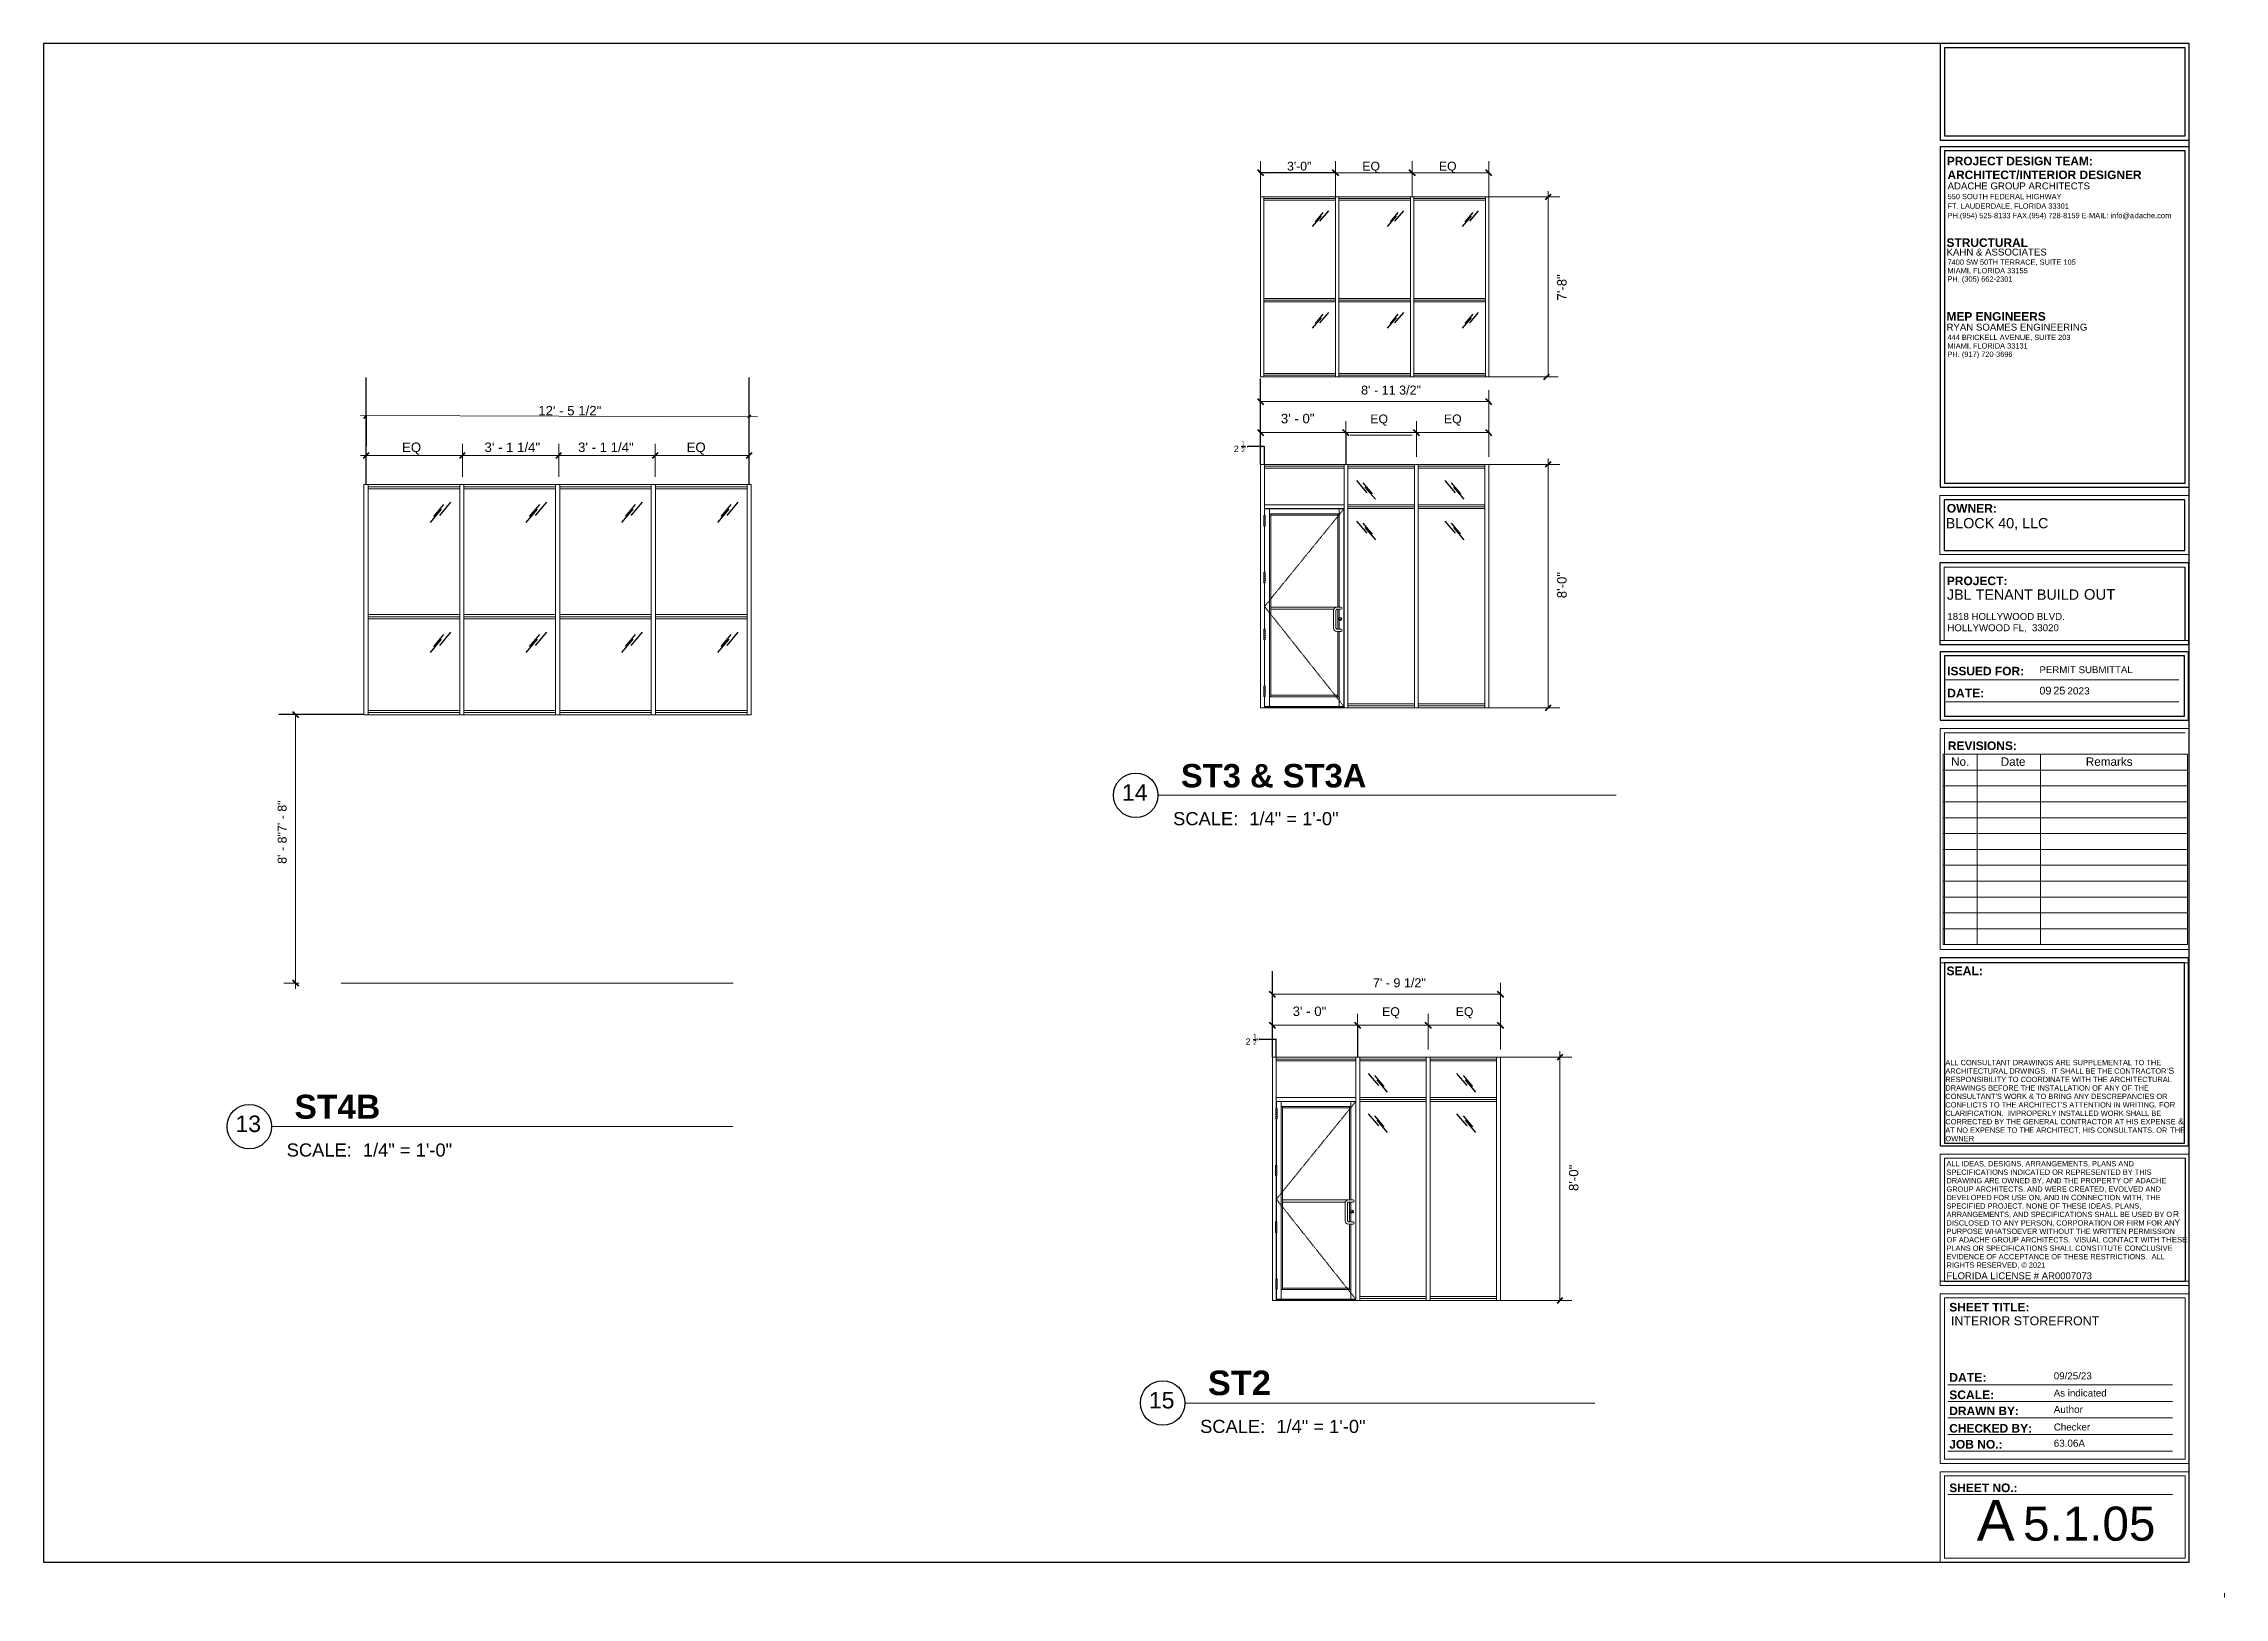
# Model space of a CAD drawing. Header units: inches. Extents: x -6061 to 13621, y -296 to 7483.
# Drawn here: x 942 to 1788, y 6102 to 6704 of the extents above; entities that cross this region are included whole.
import ezdxf

# ---------------------------------------------------------------- set-up
doc = ezdxf.new("R2010")
doc.units = ezdxf.units.IN
doc.header["$MEASUREMENT"] = 0
doc.linetypes.add('HIDDEN', pattern=[0.375, 0.25, -0.125])
doc.layers.get('0').update_dxf_attribs({"linetype": 'CONTINUOUS'})
doc.layers.get('Defpoints').update_dxf_attribs({"color": 6, "linetype": 'CONTINUOUS', "lineweight": 15})
doc.styles.add('Arial$001H0', font='arial.ttf')
doc.styles.add('Arial$101H0', font='arialbd.ttf')
doc.dimstyles.get("Standard").update_dxf_attribs({"dimtxt": 0.18, "dimasz": 0.18, "dimexe": 0.18, "dimexo": 0.0625, "dimgap": 0.0625, "dimtad": 0, "dimtih": 1, "dimtoh": 1, "dimdec": 4, "dimzin": 0, "dimdsep": 46, "dimtxsty": 'Standard', "dimcen": 0.09, "dimadec": 0, "dimazin": 0, "dimtfac": 1, "dimtdec": 4, "dimtofl": 0, "dimtmove": 0, "dimatfit": 3, "dimfxl": 1, "dimtolj": 1, "dimtzin": 0, "dimlwd": -1, "dimlwe": -1, "dimarcsym": 0})

msp = doc.modelspace()

# ---------------------------------------------------------------- texts
at = {"color": 7, "true_color": 0x000007}
for s, height, style, p in [('3\'-0"', 3.40067, 'Arial$001H0', (1424.36981, 6654.67681)), ('EQ', 3.40067, 'Arial$001H0', (1453.57678, 6654.67681)), ('EQ', 3.40067, 'Arial$001H0', (1483.28901, 6654.67679)), ('PROJECT DESIGN TEAM:', 3.3019129, 'Arial$101H0', (1680.31582, 6656.70571)), ('ADACHE GROUP ARCHITECTS', 2.6770038, 'Arial$001H0', (1680.61188, 6647.37257)), ('ARCHITECT/INTERIOR DESIGNER', 3.2996142, 'Arial$101H0', (1680.5727, 6651.35415)), ('550 SOUTH FEDERAL HIGHWAY', 2.0557674, 'Arial$001H0', (1680.61545, 6643.56228)), ('FT. LAUDERDALE, FLORIDA 33301', 2.0548597, 'Arial$001H0', (1680.61545, 6639.8804)), ('PH.(954) 525-8133 FAX.(954) 728-8159 E-MAIL: info@a', 2.0545517, 'Arial$001H0', (1680.61545, 6636.19853)), ('dache.com', 2.074017, 'Arial$001H0', (1753.22541, 6636.19853)), ('STRUCTURAL', 3.312171, 'Arial$101H0', (1680.18735, 6625.06726)), ('KAHN & ASSOCIATES', 2.6798057, 'Arial$001H0', (1680.18735, 6621.72787)), ('7400 SW 50TH TERRACE, SUITE 105', 2.0548382, 'Arial$001H0', (1680.57269, 6618.13163)), ('MIAMI, FLORIDA 33155', 2.0563632, 'Arial$001H0', (1680.57269, 6614.83507)), ('PH. (305) 662-2301', 2.0560627, 'Arial$001H0', (1680.57269, 6611.58132)), ('MEP ENGINEERS', 3.3074106, 'Arial$101H0', (1680.18735, 6596.46851)), ('RYAN SOAMES ENGINEERING', 2.6772136, 'Arial$001H0', (1680.18735, 6592.61537)), ('444 BRICKELL AVENUE, SUITE 203', 2.0548075, 'Arial$001H0', (1680.57269, 6588.97632)), ('PH. (917) 720-3696', 2.0560627, 'Arial$001H0', (1680.57269, 6582.42601)), ('MIAMI, FLORIDA 33131', 2.0563632, 'Arial$001H0', (1680.57269, 6585.67976)), ('8\' - 11 3/2"', 3.4905041, 'Arial$001H0', (1453.10204, 6567.82019)), ('3\' - 0"', 3.667117, 'Arial$001H0', (1421.98168, 6556.68735)), ('EQ', 3.40067, 'Arial$001H0', (1456.69171, 6556.68735)), ('EQ', 3.40067, 'Arial$001H0', (1485.24986, 6556.68735)), ('OWNER:', 3.3388, 'Arial$101H0', (1680.31582, 6522.06038)), ('BLOCK 40, LLC', 3.9763572, 'Arial$001H0', (1679.88763, 6515.98095)), ('PROJECT:', 3.325556, 'Arial$101H0', (1680.31582, 6493.93253)), ('JBL TENANT BUILD', 3.977163, 'Arial$001H0', (1680.35859, 6488.28129)), ('OUT', 4.144201, 'Arial$001H0', (1733.48898, 6488.28129)), ('1818 HOLLYWOOD BLVD.', 2.6789431, 'Arial$001H0', (1680.52983, 6480.44657)), ('HOLLYWOOD FL,  33020', 2.6775491, 'Arial$001H0', (1680.52983, 6476.0797)), ('ISSUED FOR:', 3.3147702, 'Arial$101H0', (1680.44426, 6458.95473)), ('PERMIT SUBMITTAL', 2.6809833, 'Arial$001H0', (1716.2355, 6459.81095)), ('DATE:', 3.377948, 'Arial$101H0', (1680.44426, 6450.39223)), ('09', 3.002879, 'Arial$001H0', (1716.2355, 6451.54812)), ('25', 3.002879, 'Arial$001H0', (1721.62983, 6451.54812)), ('2023', 2.785323, 'Arial$001H0', (1727.0671, 6451.54812)), ('REVISIONS:', 3.319053, 'Arial$101H0', (1680.7011, 6430.01345)), ('ST3 & ST3A', 9.087565, 'Arial$101H0', (1383.21462, 6415.51091)), ('No.', 3.244476, 'Arial$001H0', (1681.98549, 6423.89125)), ('Date', 3.244476, 'Arial$001H0', (1701.24012, 6423.89125)), ('Remarks', 3.244476, 'Arial$001H0', (1734.24813, 6423.89125)), ('14', 6.400615, 'Arial$001H0', (1360.30742, 6410.35813)), ('SCALE:', 5.086183, 'Arial$001H0', (1380.18681, 6400.85451)), ('1/4" = 1\'-0"', 5.0830544, 'Arial$001H0', (1409.74017, 6400.85451)), ('SEAL:', 3.374522, 'Arial$101H0', (1680.18738, 6342.71876)), ('7\' - 9 1/2"', 3.4905041, 'Arial$001H0', (1457.67632, 6338.02931)), ('3\' - 0"', 3.667117, 'Arial$001H0', (1426.55596, 6326.89648)), ('EQ', 3.40067, 'Arial$001H0', (1461.26599, 6326.89648)), ('EQ', 3.40067, 'Arial$001H0', (1489.82414, 6326.89648)), ('ALL CONSULTANT DRAWINGS ARE SUPPLEMENTAL TO THE', 2.0542561, 'Arial$001H0', (1679.75783, 6307.82654)), ("ARCHITECTURAL DRWINGS.  IT SHALL BE THE CONTRACTOR'", 2.054263, 'Arial$001H0', (1679.75783, 6304.52998)), ('RESPONSIBILITY TO COORDINATE WITH THE ARCHITECTURAL', 2.0542545, 'Arial$001H0', (1679.75925, 6301.27623)), ('S ', 2.358968, 'Arial$001H0', (1766.326, 6304.52998)), ('ST4B', 9.315662, 'Arial$101H0', (1039.34775, 6287.06604)), ("CONSULTANT'S WORK & TO BRING ANY DESCREPANCIES OR ", 2.0541977, 'Arial$001H0', (1679.75925, 6294.72592)), ('DRAWINGS BEFORE THE INSTALLATION OF ANY OF THE ', 2.0544597, 'Arial$001H0', (1679.75925, 6297.97967)), ('13', 6.400615, 'Arial$001H0', (1016.44244, 6281.91309)), ('CORRECTED BY THE GENERAL CONTRACTOR AT HIS EXPENSE ', 2.0540891, 'Arial$001H0', (1679.75925, 6284.87905)), ("CONFLICTS TO THE ARCHITECT'S ATTENTION IN WRITING, ", 2.0542057, 'Arial$001H0', (1679.75925, 6291.42936)), ('CLARIFICATION.  IMPROPERLY INSTALLED WORK SHALL BE ', 2.0544093, 'Arial$001H0', (1679.75925, 6288.17561)), ('FOR ', 2.128082, 'Arial$001H0', (1762.64416, 6291.42936)), ('& ', 2.354341, 'Arial$001H0', (1770.05085, 6284.87905)), ('SCALE:', 5.086183, 'Arial$001H0', (1036.32182, 6272.40948)), ('1/4" = 1\'-0"', 5.0830544, 'Arial$001H0', (1065.87519, 6272.40948)), ('AT NO EXPENSE TO THE ARCHITECT, HIS CONSULTANTS, OR', 2.0540278, 'Arial$001H0', (1679.75783, 6281.6253)), ('OWNER', 2.084379, 'Arial$001H0', (1679.75925, 6278.32874)), (' THE ', 2.124989, 'Arial$001H0', (1766.06939, 6281.6253)), ('ALL IDEAS, DESIGNS, ARRANGEMENTS, PLANS AND ', 2.054124, 'Arial$001H0', (1680.18735, 6268.61025)), ('SPECIFICATIONS INDICATED OR REPRESENTED BY THIS ', 2.054288, 'Arial$001H0', (1680.18877, 6265.31368)), ('GROUP ARCHITECTS. AND WERE CREATED, EVOLVED AND ', 2.0539503, 'Arial$001H0', (1680.18877, 6258.76337)), ('DRAWING ARE OWNED BY, AND THE PROPERTY OF ADACHE ', 2.0539967, 'Arial$001H0', (1680.18877, 6262.05993)), ('SPECIFIED PROJECT. NONE OF THESE IDEAS, PLANS, ', 2.0541458, 'Arial$001H0', (1680.18877, 6252.21305)), ('DEVELOPED FOR USE ON, AND IN CONNECTION WITH, THE ', 2.0541176, 'Arial$001H0', (1680.18877, 6255.50962)), ('ARRANGEMENTS, AND SPECIFICATIONS SHALL BE USED BY O', 2.0539547, 'Arial$001H0', (1680.18735, 6248.9593)), ('DISCLOSED TO ANY PERSON, CORPORATION OR FIRM FOR AN', 2.0540507, 'Arial$001H0', (1680.18877, 6245.66274)), ('PURPOSE WHATSOEVER WITHOUT THE WRITTEN PERMISSION ', 2.0542518, 'Arial$001H0', (1680.18877, 6242.40899)), ('R ', 2.366507, 'Arial$001H0', (1767.99737, 6248.9593)), ('Y ', 2.388785, 'Arial$001H0', (1768.59662, 6245.66274)), ('OF ADACHE GROUP ARCHITECTS.  VISUAL CONTACT WITH TH', 2.0542693, 'Arial$001H0', (1680.18877, 6239.11242)), ('PLANS OR SPECIFICATIONS SHALL CONSTITUTE CONCLUSIVE', 2.0542138, 'Arial$001H0', (1680.18877, 6235.85867)), ('ESE ', 2.134293, 'Arial$001H0', (1767.61209, 6239.11242)), ('EVIDENCE OF ACCEPTANCE OF THESE RESTRICTIONS.  ALL ', 2.0542688, 'Arial$001H0', (1680.18877, 6232.56211)), ('RIGHTS RESERVED, © 2021', 2.0552469, 'Arial$001H0', (1680.18877, 6229.30836)), ('FLORIDA LICENSE # AR0007073', 2.6436446, 'Arial$001H0', (1680.18735, 6224.85586)), ('SHEET TITLE:', 3.3135164, 'Arial$101H0', (1681.2577, 6212.35464)), ('INTERIOR STOREFRONT', 3.4458779, 'Arial$001H0', (1681.94263, 6207.00304)), ('ST2', 9.54154, 'Arial$101H0', (1393.68084, 6179.90353)), ('DATE:', 3.377948, 'Arial$101H0', (1681.2577, 6185.08306)), ('09/25/23', 2.713424, 'Arial$001H0', (1721.80116, 6186.02491)), ('15', 6.400615, 'Arial$001H0', (1370.77354, 6174.75075)), ('SCALE:', 3.348351, 'Arial$101H0', (1681.2577, 6178.36149)), ('As indicated', 2.6954934, 'Arial$001H0', (1721.79759, 6179.38897)), ('Author', 2.742088, 'Arial$001H0', (1721.79759, 6173.0099)), ('SCALE:', 5.086183, 'Arial$001H0', (1390.65292, 6165.24714)), ('1/4" = 1\'-0"', 5.0830544, 'Arial$001H0', (1420.20628, 6165.24714)), ('CHECKED BY:', 3.3117898, 'Arial$101H0', (1681.2577, 6165.38928)), ('DRAWN BY:', 3.320122, 'Arial$101H0', (1681.2577, 6172.15367)), ('Checker', 2.715667, 'Arial$001H0', (1721.80116, 6166.20271)), ('JOB NO.:', 3.334464, 'Arial$101H0', (1681.2577, 6159.18148)), ('63.06A', 2.732816, 'Arial$001H0', (1721.80116, 6159.90927)), ('SHEET NO.:', 3.319585, 'Arial$101H0', (1681.2577, 6142.31334)), ('A', 15.80666, 'Arial$001H0', (1691.91802, 6123.47582)), ('5.1.05', 13.221061, 'Arial$001H0', (1709.89924, 6123.47582))]:
    msp.add_text(s, height=height, dxfattribs=dict(at, style=style)).set_placement(p)
at = {"color": 7, "true_color": 0x000007, "style": 'Arial$001H0'}
for s, height, p in [('7\'-8"', 3.667117, (1532.82604, 6604.2761)), ('8\'-0"', 3.667117, (1532.82604, 6488.85073)), ('8\' - 8"7\' - 8"', 3.456875, (1036.27615, 6385.89766)), ('8\'-0"', 3.667117, (1537.40032, 6259.05985))]:
    msp.add_text(s, height=height, rotation=90, dxfattribs=at).set_placement(p)
at = {"color": 7, "style": 'Arial$001H0'}
for s, height, p in [('12\' - 5 1/2"', 3.6671166, (1133.92274, 6559.74703)), ('EQ', 3.667117, (1081.08058, 6545.55185)), ('3\' - 1 1/4"', 3.6671166, (1113.06043, 6545.55185)), ('3\' - 1 1/4"', 3.6671166, (1149.35315, 6545.55185)), ('EQ', 3.667117, (1191.45514, 6545.55185))]:
    msp.add_text(s, height=height, dxfattribs=at).set_placement(p)

# ---------------------------------------------------------------- blocks, each defined once
blk = doc.blocks.new('*U52')
at = {"lineweight": 5, "ltscale": 0.5}
blk.add_line((22995, -3896.69), (23033.25, -3896.69), dxfattribs=at)
at = {"lineweight": 5}
for p, q in [((22995, -3896.69), (22995, -3992.69)), ((22995, -3898.44), (23033.25, -3898.44)), ((22995, -3990.94), (23033.25, -3990.94)), ((22995, -3992.69), (23033.25, -3992.69))]:
    blk.add_line(p, q, dxfattribs=at)
at = {"color": 8, "lineweight": 5}
for p, q in [((23033.25, -3897.56), (22995, -3897.56)), ((23033.25, -3951.81), (22995, -3951.81)), ((23033.25, -3991.81), (22995, -3991.81))]:
    blk.add_line(p, q, dxfattribs=at)
at = {"lineweight": 5}
for points in [[(23035, -3992.69), (23033.25, -3992.69), (23033.25, -3896.69), (23035, -3896.69)], [(23033.25, -3950.94), (22995, -3950.94), (22995, -3952.69), (23033.25, -3952.69)]]:
    blk.add_lwpolyline(points, close=True, dxfattribs=at)
at = {"color": 8, "ltscale": 0.008}
for points in [[(23026.54, -3904.97), (23022.32, -3909.95)], [(23029.44, -3904.04), (23024.77, -3909.55)], [(23025.57, -3906.92), (23020.85, -3912.47)], [(23025.57, -3961.17), (23020.85, -3966.72)], [(23026.54, -3959.22), (23022.32, -3964.2)], [(23029.44, -3958.29), (23024.77, -3963.8)]]:
    blk.add_lwpolyline(points, dxfattribs=at)
at = {"layer": 'Defpoints', "color": 6, "lineweight": 5}
blk.add_lwpolyline([(22995, -3896.69), (22993.25, -3896.69), (22993.25, -3992.69), (22995, -3992.69)], dxfattribs=at)
blk = doc.blocks.new('*U53')
at = {"lineweight": 5, "ltscale": 0.5}
blk.add_line((22995, -3896.69), (23033.25, -3896.69), dxfattribs=at)
at = {"lineweight": 5}
for p, q in [((22995, -3896.69), (22995, -3992.69)), ((22995, -3898.44), (23033.25, -3898.44)), ((22995, -3990.94), (23033.25, -3990.94)), ((22995, -3992.69), (23033.25, -3992.69))]:
    blk.add_line(p, q, dxfattribs=at)
at = {"color": 8, "lineweight": 5}
for p, q in [((23033.25, -3897.56), (22995, -3897.56)), ((23033.25, -3951.81), (22995, -3951.81)), ((23033.25, -3991.81), (22995, -3991.81))]:
    blk.add_line(p, q, dxfattribs=at)
at = {"lineweight": 5}
for points in [[(23035, -3992.69), (23033.25, -3992.69), (23033.25, -3896.69), (23035, -3896.69)], [(23033.25, -3950.94), (22995, -3950.94), (22995, -3952.69), (23033.25, -3952.69)]]:
    blk.add_lwpolyline(points, close=True, dxfattribs=at)
at = {"color": 8, "ltscale": 0.008}
for points in [[(23026.54, -3904.97), (23022.32, -3909.95)], [(23029.44, -3904.04), (23024.77, -3909.55)], [(23025.57, -3906.92), (23020.85, -3912.47)], [(23025.57, -3961.17), (23020.85, -3966.72)], [(23026.54, -3959.22), (23022.32, -3964.2)], [(23029.44, -3958.29), (23024.77, -3963.8)]]:
    blk.add_lwpolyline(points, dxfattribs=at)
at = {"layer": 'Defpoints', "color": 6, "lineweight": 5}
blk.add_lwpolyline([(22995, -3896.69), (22993.25, -3896.69), (22993.25, -3992.69), (22995, -3992.69)], dxfattribs=at)
blk = doc.blocks.new('*U54')
at = {"lineweight": 5, "ltscale": 0.5}
blk.add_line((22995, -3896.69), (23033.25, -3896.69), dxfattribs=at)
at = {"lineweight": 5}
for p, q in [((22995, -3896.69), (22995, -3992.69)), ((22995, -3898.44), (23033.25, -3898.44)), ((22995, -3990.94), (23033.25, -3990.94)), ((22995, -3992.69), (23033.25, -3992.69))]:
    blk.add_line(p, q, dxfattribs=at)
at = {"color": 8, "lineweight": 5}
for p, q in [((23033.25, -3897.56), (22995, -3897.56)), ((23033.25, -3951.81), (22995, -3951.81)), ((23033.25, -3991.81), (22995, -3991.81))]:
    blk.add_line(p, q, dxfattribs=at)
at = {"lineweight": 5}
for points in [[(23035, -3992.69), (23033.25, -3992.69), (23033.25, -3896.69), (23035, -3896.69)], [(23033.25, -3950.94), (22995, -3950.94), (22995, -3952.69), (23033.25, -3952.69)]]:
    blk.add_lwpolyline(points, close=True, dxfattribs=at)
at = {"color": 8, "ltscale": 0.008}
for points in [[(23026.54, -3904.97), (23022.32, -3909.95)], [(23029.44, -3904.04), (23024.77, -3909.55)], [(23025.57, -3906.92), (23020.85, -3912.47)], [(23025.57, -3961.17), (23020.85, -3966.72)], [(23026.54, -3959.22), (23022.32, -3964.2)], [(23029.44, -3958.29), (23024.77, -3963.8)]]:
    blk.add_lwpolyline(points, dxfattribs=at)
at = {"layer": 'Defpoints', "color": 6, "lineweight": 5}
blk.add_lwpolyline([(22995, -3896.69), (22993.25, -3896.69), (22993.25, -3992.69), (22995, -3992.69)], dxfattribs=at)
blk = doc.blocks.new('*U55')
at = {"lineweight": 5, "ltscale": 0.5}
blk.add_line((22995, -3896.69), (23033.25, -3896.69), dxfattribs=at)
at = {"color": 8, "lineweight": 5}
for p, q in [((23033.25, -3897.56), (22995, -3897.56)), ((23033.25, -3951.81), (22995, -3951.81)), ((23033.25, -3991.81), (22995, -3991.81))]:
    blk.add_line(p, q, dxfattribs=at)
at = {"lineweight": 5}
for p, q in [((22995, -3898.44), (23033.25, -3898.44)), ((22995, -3990.94), (23033.25, -3990.94)), ((22995, -3992.69), (23033.25, -3992.69))]:
    blk.add_line(p, q, dxfattribs=at)
for points in [[(22995, -3992.69), (22993.25, -3992.69), (22993.25, -3896.69), (22995, -3896.69)], [(23035, -3992.69), (23033.25, -3992.69), (23033.25, -3896.69), (23035, -3896.69)], [(23033.25, -3950.94), (22995, -3950.94), (22995, -3952.69), (23033.25, -3952.69)]]:
    blk.add_lwpolyline(points, close=True, dxfattribs=at)
at = {"color": 8, "ltscale": 0.008}
for points in [[(23026.54, -3904.97), (23022.32, -3909.95)], [(23029.44, -3904.04), (23024.77, -3909.55)], [(23025.57, -3906.92), (23020.85, -3912.47)], [(23025.57, -3961.17), (23020.85, -3966.72)], [(23026.54, -3959.22), (23022.32, -3964.2)], [(23029.44, -3958.29), (23024.77, -3963.8)]]:
    blk.add_lwpolyline(points, dxfattribs=at)
blk = doc.blocks.new('*U51')
at = {"lineweight": 5}
for p, q in [((22993.25, -3884.44), (23032.75, -3884.44)), ((22993.25, -3884.44), (22993.25, -3994.44)), ((22995, -3884.44), (22995, -3994.44)), ((22995, -3886.19), (23031, -3886.19)), ((22995, -3904.44), (23031, -3904.44)), ((22997.82, -3906.76), (22997.82, -3948.94)), ((23031.25, -3907.59), (23030.65, -3907.59)), ((23031.25, -3907.59), (23031.25, -3912.29)), ((23031.29, -3933.27), (23030.69, -3933.27)), ((23031.29, -3933.27), (23031.29, -3937.97)), ((23031.29, -3958.95), (23030.69, -3958.95)), ((23031.29, -3958.95), (23031.29, -3963.65)), ((23031, -3993.94), (22995, -3993.94)), ((23031.25, -3984.63), (23030.65, -3984.63)), ((23031.25, -3984.63), (23031.25, -3989.33)), ((23032.75, -3994.44), (22993.25, -3994.44))]:
    blk.add_line(p, q, dxfattribs=at)
at = {"color": 8, "lineweight": 5}
blk.add_line((23031, -3885.31), (22995, -3885.31), dxfattribs=at)
at = {"lineweight": 5, "extrusion": (0, 1, 0)}
for p, q in [((23031, -3907.59), (23031, -3884.44)), ((23032.75, -3994.44), (23032.75, -3884.44)), ((22995.04, -3993.86), (22995.04, -3904.51)), ((22995.04, -3904.51), (23030.96, -3904.51)), ((22997.22, -3948.94), (22997.22, -3904.56)), ((23028.78, -3993.86), (23028.78, -3904.51)), ((23030.96, -3907.59), (23030.96, -3904.51)), ((22997.22, -3906.76), (23028.78, -3906.76)), ((22997.82, -3907.39), (23028.18, -3907.39)), ((23028.18, -3989.43), (23028.18, -3906.76)), ((23030.65, -3907.69), (23031.25, -3907.69)), ((23030.65, -3908.59), (23031.25, -3908.59)), ((23031.25, -3909.49), (23030.65, -3909.49)), ((23031.25, -3910.39), (23030.65, -3910.39)), ((23031.25, -3911.29), (23030.65, -3911.29)), ((23030.65, -3912.19), (23031.25, -3912.19)), ((23030.96, -3933.27), (23030.96, -3912.29)), ((23031, -3933.27), (23031, -3912.29)), ((23030.69, -3933.37), (23031.29, -3933.37)), ((23030.69, -3934.27), (23031.29, -3934.27)), ((23031.29, -3935.17), (23030.69, -3935.17)), ((23031.29, -3936.07), (23030.69, -3936.07)), ((23031.29, -3936.97), (23030.69, -3936.97)), ((23030.69, -3937.87), (23031.29, -3937.87)), ((23030.96, -3958.95), (23030.96, -3937.97)), ((23031, -3958.95), (23031, -3937.97)), ((22997.22, -3953.8), (22997.22, -3949.94)), ((22997.22, -3958.94), (22997.22, -3954.8)), ((22997.82, -3958.94), (22997.82, -3949.94)), ((22997.22, -3993.86), (22997.22, -3959.94)), ((22997.82, -3989.43), (22997.82, -3959.94)), ((23030.69, -3959.05), (23031.29, -3959.05)), ((23030.69, -3959.95), (23031.29, -3959.95)), ((23031.29, -3960.85), (23030.69, -3960.85)), ((23031.29, -3961.75), (23030.69, -3961.75)), ((23031.29, -3962.65), (23030.69, -3962.65)), ((23030.69, -3963.55), (23031.29, -3963.55)), ((23030.96, -3984.63), (23030.96, -3963.65)), ((23031, -3984.63), (23031, -3963.65)), ((22995.04, -3993.86), (23030.96, -3993.86)), ((22997.22, -3989.43), (23028.78, -3989.43)), ((22997.82, -3988.8), (23028.18, -3988.8)), ((23025.71, -3989.37), (23025.71, -3989.37)), ((23030.65, -3984.73), (23031.25, -3984.73)), ((23031.25, -3985.63), (23030.65, -3985.63)), ((23031.25, -3986.53), (23030.65, -3986.53)), ((23031.25, -3987.43), (23030.65, -3987.43)), ((23030.65, -3988.33), (23031.25, -3988.33)), ((23030.65, -3989.23), (23031.25, -3989.23)), ((23030.96, -3993.86), (23030.96, -3989.33)), ((23031, -3994.44), (23031, -3989.33))]:
    blk.add_line(p, q, dxfattribs=at)
at = {"lineweight": 5, "ltscale": 0.5}
blk.add_line((22995, -3902.69), (23031, -3902.69), dxfattribs=at)
at = {"color": 251, "linetype": 'HIDDEN', "lineweight": 5, "true_color": 0x636466}
for q in [(22995.04, -3904.51), (22995.04, -3993.86)]:
    blk.add_line((23030.96, -3948.67), q, dxfattribs=at)
at = {"color": 1, "lineweight": 5}
for p, q in [((22998.29, -3948.94), (23028.18, -3948.94)), ((22999.7, -3949.94), (23028.18, -3949.94))]:
    blk.add_line(p, q, dxfattribs=at)
at = {"lineweight": 5}
for points in [[(23031.25, -3912.29), (23030.65, -3912.29), (23030.65, -3907.59)], [(23031.29, -3937.97), (23030.69, -3937.97), (23030.69, -3933.27)], [(23031.29, -3963.65), (23030.69, -3963.65), (23030.69, -3958.95)], [(23031.25, -3989.33), (23030.65, -3989.33), (23030.65, -3984.63)]]:
    blk.add_lwpolyline(points, dxfattribs=at)
at = {"color": 1, "lineweight": 5}
blk.add_lwpolyline([(22998.29, -3948.94), (22996.29, -3948.94, 1), (22996.29, -3949.94), (22998.29, -3949.94, -0.414214), (22998.79, -3950.44), (22998.79, -3958.44), (22998.29, -3958.94), (22996.29, -3958.94, 1), (22996.29, -3959.94), (22998.29, -3959.94, 0.414214), (22999.79, -3958.44), (22999.79, -3950.44, 0.414214)], format="xyb", close=True, dxfattribs=at)
at = {"lineweight": 5}
blk.add_polyline3d([(22997.36, -3954.35, 0), (22997.31, -3954.35, 0), (22997.31, -3954.64, 0), (22997.36, -3954.64, 0)], close=True, dxfattribs=at)
for centre, radius in [((22996.76, -3954.3), 0.682), ((22996.76, -3954.3), 0.635), ((22996.76, -3954.52), 0.218)]:
    blk.add_circle(centre, radius, dxfattribs=at)
for centre, start, end in [((22996.75, -3954.54), 104.39871, 255.60129), ((22997.33, -3954.54), 284.39871, 75.60129)]:
    blk.add_arc(centre, 0.0919, start, end, dxfattribs=at)
blk = doc.blocks.new('_CLOSEDFILLED')
at = {"color": 0, "lineweight": -2, "true_color": 0x000000}
blk.add_line((-1, 0), (-2, 0), dxfattribs=at)
blk.add_solid([(-1, 0.2), (0, 0), (-1, 0.2), (-1, -0.2)], dxfattribs=at)
blk = doc.blocks.new('*D75')
at = {"color": 0, "transparency": 16777216}
for p, q in [((1418.69, 6317.84), (1413.71, 6317.84)), ((1418.69, 6311.02), (1418.69, 6318.02)), ((1420.01, 6317.84), (1418.87, 6317.84)), ((1420.19, 6311.02), (1420.19, 6318.02))]:
    blk.add_line(p, q, dxfattribs=at)
at = {"layer": 'Defpoints', "color": 0, "transparency": 16777216}
for p in [(1418.69, 6317.84), (1418.69, 6310.96), (1420.19, 6310.96)]:
    blk.add_point(p, dxfattribs=at)
at = {"color": 0, "transparency": 16777216, "xscale": 0.18, "yscale": 0.18, "zscale": 0.18, "rotation": 180}
blk.add_blockref('_CLOSEDFILLED', (1418.69, 6317.84), dxfattribs=at)
at = {"color": 0, "transparency": 16777216, "xscale": 0.18, "yscale": 0.18, "zscale": 0.18}
blk.add_blockref('_CLOSEDFILLED', (1420.19, 6317.84), dxfattribs=at)
at = {"color": 0, "transparency": 16777216, "insert": (1411.06, 6317.84), "char_height": 2.5, "attachment_point": 5, "style": 'Arial$001H0'}
blk.add_mtext('2 {\\H0.7x;\\S1/2;}"', dxfattribs=at)
blk = doc.blocks.new('*D74')
at = {"color": 0, "transparency": 16777216}
for p, q in [((1414.12, 6540.81), (1414.12, 6547.81)), ((1415.62, 6540.81), (1415.62, 6547.81)), ((1414.12, 6547.63), (1409.13, 6547.63)), ((1415.44, 6547.63), (1414.3, 6547.63))]:
    blk.add_line(p, q, dxfattribs=at)
at = {"layer": 'Defpoints', "color": 0, "transparency": 16777216}
for p in [(1414.12, 6547.63), (1414.12, 6540.75), (1415.62, 6540.75)]:
    blk.add_point(p, dxfattribs=at)
at = {"color": 0, "transparency": 16777216, "xscale": 0.18, "yscale": 0.18, "zscale": 0.18, "rotation": 180}
blk.add_blockref('_CLOSEDFILLED', (1414.12, 6547.63), dxfattribs=at)
at = {"color": 0, "transparency": 16777216, "xscale": 0.18, "yscale": 0.18, "zscale": 0.18}
blk.add_blockref('_CLOSEDFILLED', (1415.62, 6547.63), dxfattribs=at)
at = {"color": 0, "transparency": 16777216, "insert": (1406.49, 6547.63), "char_height": 2.5, "attachment_point": 5, "style": 'Arial$001H0'}
blk.add_mtext('2 {\\H0.7x;\\S1/2;}"', dxfattribs=at)

# ---------------------------------------------------------------- dimensions: what is measured, and where the dimension line sits
at = {"color": 7}
for base, p1, p2, picture, middle in [((1414.11545, 6547.63325), (1415.61652, 6540.74943), (1414.11545, 6540.74943), '*D74', (1406.48845, 6547.63325)), ((1418.68974, 6317.84238), (1420.1908, 6310.95855), (1418.68974, 6310.95855), '*D75', (1411.06273, 6317.84238))]:
    dim = msp.add_linear_dim(base=base, p1=p1, p2=p2, angle=180, text='2 {\\H0.7x;\\S1/2;}"', dimstyle='Standard', override={"dimtxt": 2.5, "dimzin": 8, "dimtxsty": 'Arial$001H0', "dimtdec": 2, "dimtofl": 1, "dimtolj": 0, "dimtzin": 8}, dxfattribs=at)
    dim.commit()
    dim.dimension.update_dxf_attribs({"geometry": picture, "text_midpoint": middle, "dimtype": 160})

# ---------------------------------------------------------------- linework, layer by layer
at = {"color": 7, "linetype": 'Continuous', "lineweight": 9, "true_color": 0x000007}
for p, q in [((1774.33243, 6703.8702), (1677.79017, 6703.8702)), ((1677.79017, 6703.8702), (1677.79017, 6666.45205)), ((1679.37423, 6668.16455), (1679.37423, 6702.28614)), ((1679.37423, 6702.28614), (1772.74836, 6702.28614)), ((1414.11545, 6653.81968), (1414.11545, 6658.30475)), ((1443.19164, 6653.81968), (1443.19164, 6658.30475)), ((1472.90388, 6653.81968), (1472.90388, 6658.30475)), ((1472.90388, 6653.81966), (1472.90388, 6658.30473)), ((1502.61611, 6653.81966), (1502.61611, 6658.30473)), ((1774.33243, 6663.89842), (1677.79017, 6663.89842)), ((1677.79017, 6663.89842), (1677.79017, 6531.86457)), ((1679.37423, 6533.44864), (1679.37423, 6662.27155)), ((1679.37423, 6662.27155), (1772.74836, 6662.27155)), ((1414.11545, 6653.81968), (1414.11545, 6644.44909)), ((1443.19164, 6653.81968), (1443.19164, 6644.44909)), ((1472.90388, 6653.81968), (1443.19164, 6653.81968)), ((1472.90388, 6653.81968), (1472.90388, 6644.44909)), ((1472.90388, 6653.81966), (1472.90388, 6644.44908)), ((1502.61611, 6653.81966), (1472.90388, 6653.81966)), ((1502.61611, 6653.81966), (1502.61611, 6644.44908)), ((1525.68218, 6644.44908), (1502.61611, 6644.44908)), ((1525.68218, 6646.69161), (1525.68218, 6574.66621)), ((1525.68218, 6644.44908), (1530.24734, 6644.44908)), ((1525.04614, 6574.66621), (1501.98007, 6574.66621)), ((1525.04614, 6574.66621), (1529.61129, 6574.66621)), ((1502.61611, 6565.09694), (1414.11545, 6565.09694)), ((1502.61611, 6565.09694), (1502.61611, 6569.58201)), ((1502.61611, 6565.09694), (1502.61611, 6543.71278)), ((1064.97858, 6559.64847), (1218.91251, 6559.24802)), ((1067.22111, 6559.64847), (1067.14102, 6535.94168)), ((1447.17765, 6553.08337), (1447.17765, 6557.56843)), ((1447.17765, 6553.08337), (1447.17765, 6557.56843)), ((1460.98092, 6564.12028), (1460.98092, 6564.12028)), ((1474.55574, 6553.08337), (1474.55574, 6557.56844)), ((1502.61611, 6553.08337), (1502.61611, 6557.56843)), ((1067.14102, 6544.191), (1067.14102, 6548.67607)), ((1104.46319, 6544.191), (1104.46319, 6548.67607)), ((1141.86545, 6544.191), (1141.86545, 6548.67607)), ((1179.26772, 6544.191), (1179.26772, 6548.67607)), ((1449.42019, 6553.08337), (1414.11545, 6553.08337)), ((1481.85684, 6553.08337), (1444.93512, 6553.08337)), ((1448.88725, 6552.1067), (1472.9144, 6552.1067)), ((1474.55574, 6553.08337), (1474.55574, 6543.71278)), ((1502.61611, 6553.08337), (1481.85684, 6553.08337)), ((1502.61611, 6553.08337), (1502.61611, 6543.71278)), ((1064.89849, 6544.191), (1104.46319, 6544.191)), ((1067.14102, 6544.191), (1067.14102, 6535.94168)), ((1104.46319, 6544.191), (1141.86545, 6544.191)), ((1104.46319, 6544.191), (1104.46319, 6535.94168)), ((1141.86545, 6544.191), (1179.26772, 6544.191)), ((1141.86545, 6544.191), (1141.86545, 6535.94168)), ((1179.26772, 6544.191), (1215.72597, 6544.191)), ((1179.26772, 6544.191), (1179.26772, 6535.94168)), ((1460.98092, 6540.17322), (1460.98092, 6540.17322)), ((1525.68218, 6540.74943), (1502.61611, 6540.74943)), ((1525.68218, 6542.99196), (1525.68218, 6446.40282)), ((1525.68218, 6540.74943), (1530.24734, 6540.74943)), ((1774.20399, 6528.65363), (1677.66173, 6528.65363)), ((1677.66173, 6528.65363), (1677.66173, 6505.79174)), ((1679.24579, 6527.02676), (1772.61992, 6527.02676)), ((1679.24579, 6507.37581), (1679.24579, 6527.02676)), ((1774.20399, 6505.79174), (1774.20399, 6528.65363)), ((1677.66173, 6505.79174), (1774.20399, 6505.79174)), ((1774.20399, 6502.5808), (1677.66173, 6502.5808)), ((1677.66173, 6502.5808), (1677.66173, 6470.94234)), ((1679.24579, 6472.48359), (1679.24579, 6500.95393)), ((1679.24579, 6500.95393), (1772.61992, 6500.95393)), ((1772.61992, 6472.48359), (1679.24579, 6472.48359)), ((1774.07555, 6468.0739), (1677.79017, 6468.0739)), ((1677.79017, 6468.0739), (1677.79017, 6441.53013)), ((1679.37423, 6443.15701), (1679.37423, 6466.48984)), ((1679.37423, 6466.48984), (1772.49149, 6466.48984)), ((1525.68218, 6446.39736), (1502.61611, 6446.39736)), ((1525.68218, 6446.39736), (1530.24734, 6446.39736)), ((1039.80029, 6337.44315), (1039.80029, 6443.72324)), ((1774.33243, 6438.31919), (1677.79017, 6438.31919)), ((1677.79017, 6438.31919), (1677.79017, 6352.69413)), ((1774.33243, 6352.69413), (1774.33243, 6438.31919)), ((1679.37423, 6354.57788), (1679.37423, 6436.73513)), ((1679.37423, 6436.73513), (1772.74836, 6436.73513)), ((1692.04674, 6428.38668), (1678.9461, 6428.38668)), ((1678.9461, 6428.38668), (1678.9461, 6422.22168)), ((1773.69024, 6422.22168), (1678.9461, 6422.22168)), ((1678.9461, 6422.22168), (1678.9461, 6354.57788)), ((1716.62113, 6428.38668), (1692.04674, 6428.38668)), ((1692.04674, 6428.38668), (1692.04674, 6422.22168)), ((1692.04674, 6422.22168), (1692.04674, 6354.57788)), ((1773.69024, 6428.38668), (1716.62113, 6428.38668)), ((1716.62113, 6428.38668), (1716.62113, 6422.22168)), ((1716.62113, 6422.22168), (1716.62113, 6354.57788)), ((1773.69024, 6428.38668), (1773.69024, 6422.22168)), ((1773.69024, 6422.22168), (1773.69024, 6354.57788)), ((1374.29468, 6412.46782), (1552.01549, 6412.46782)), ((1773.69024, 6416.09949), (1678.9461, 6416.09949)), ((1773.69024, 6409.93448), (1678.9461, 6409.93448)), ((1773.69024, 6403.76948), (1678.9461, 6403.76948)), ((1773.69024, 6397.64729), (1678.9461, 6397.64729)), ((1773.69024, 6391.48228), (1678.9461, 6391.48228)), ((1773.69024, 6385.31728), (1678.9461, 6385.31728)), ((1773.69024, 6379.19509), (1678.9461, 6379.19509)), ((1773.69024, 6373.03008), (1678.9461, 6373.03008)), ((1773.69024, 6366.86508), (1678.9461, 6366.86508)), ((1773.69024, 6360.74288), (1678.9461, 6360.74288)), ((1773.69024, 6354.57788), (1678.9461, 6354.57788)), ((1772.74836, 6354.57788), (1679.37423, 6354.57788)), ((1677.79017, 6352.69413), (1774.33243, 6352.69413)), ((1774.07555, 6349.44038), (1677.79017, 6349.44038)), ((1677.79017, 6349.44038), (1677.79017, 6276.57345)), ((1679.37423, 6277.64376), (1679.37423, 6347.55662)), ((1679.37423, 6347.55662), (1772.49149, 6347.55662)), ((1039.80029, 6339.68569), (1035.23513, 6339.68569)), ((1039.80029, 6339.68569), (1041.16183, 6339.68569)), ((1507.1904, 6335.30607), (1507.1904, 6339.79113)), ((1507.1904, 6335.30607), (1418.68974, 6335.30607)), ((1451.75194, 6323.29249), (1451.75194, 6327.77756)), ((1451.75194, 6323.29249), (1451.75194, 6327.77756)), ((1479.13003, 6323.29249), (1479.13003, 6327.77756)), ((1507.1904, 6335.30607), (1507.1904, 6313.9219)), ((1507.1904, 6323.29249), (1507.1904, 6327.77756)), ((1453.99447, 6323.29249), (1418.68974, 6323.29249)), ((1486.43112, 6323.29249), (1449.5094, 6323.29249)), ((1479.13003, 6323.29249), (1479.13003, 6313.9219)), ((1507.1904, 6323.29249), (1486.43112, 6323.29249)), ((1507.1904, 6323.29249), (1507.1904, 6313.9219)), ((1530.25646, 6310.95855), (1507.1904, 6310.95855)), ((1530.25646, 6313.20109), (1530.25646, 6216.61195)), ((1530.25646, 6310.95855), (1534.82162, 6310.95855)), ((1030.4297, 6284.02279), (1209.43196, 6284.02279)), ((1774.33243, 6273.36251), (1677.79017, 6273.36251)), ((1677.79017, 6273.36251), (1677.79017, 6222.37278)), ((1679.37423, 6223.99966), (1679.37423, 6271.73563)), ((1679.37423, 6271.73563), (1772.74836, 6271.73563)), ((1774.33243, 6222.37278), (1774.33243, 6273.36251)), ((1677.79017, 6222.37278), (1774.33243, 6222.37278)), ((1774.33243, 6219.16184), (1677.79017, 6219.16184)), ((1677.79017, 6219.16184), (1677.79017, 6192.96057)), ((1772.74836, 6223.99966), (1679.37423, 6223.99966)), ((1774.33243, 6196.17151), (1774.33243, 6219.16184)), ((1530.25646, 6216.60649), (1507.1904, 6216.60649)), ((1530.25646, 6216.60649), (1534.82162, 6216.60649)), ((1679.37423, 6197.75557), (1679.37423, 6217.57778)), ((1679.37423, 6217.57778), (1772.74836, 6217.57778)), ((1772.74836, 6217.57778), (1772.74836, 6191.37651)), ((1677.79017, 6192.96057), (1677.79017, 6153.40179)), ((1679.37423, 6155.02867), (1679.37423, 6197.75557)), ((1774.33243, 6153.40179), (1774.33243, 6192.96057)), ((1772.74836, 6191.37651), (1772.74836, 6155.02867)), ((1384.76079, 6176.86045), (1543.82052, 6176.86045)), ((1677.74735, 6115.1702), (1677.74735, 6150.23366)), ((1677.74735, 6150.23366), (1774.33243, 6150.23366)), ((1677.79017, 6153.40179), (1774.33243, 6153.40179)), ((1772.74836, 6155.02867), (1679.37423, 6155.02867)), ((1774.33243, 6115.1702), (1774.33243, 6150.19085)), ((1679.37423, 6116.75426), (1679.37423, 6148.60679)), ((1679.37423, 6148.60679), (1772.74836, 6148.60679)), ((1772.74836, 6148.60679), (1772.74836, 6116.75426)), ((1772.74836, 6116.75426), (1679.37423, 6116.75426)), ((1677.79017, 6115.1702), (1774.33243, 6115.1702))]:
    msp.add_line(p, q, dxfattribs=at)
at = {"color": 8, "linetype": 'Continuous', "lineweight": 9, "true_color": 0x7f7f7f}
for p, q in [((1677.79017, 6663.89842), (1774.33243, 6663.89842)), ((1677.79017, 6531.86457), (1677.79017, 6663.89842)), ((1677.66173, 6528.65363), (1774.20399, 6528.65363)), ((1677.66173, 6505.79174), (1677.66173, 6528.65363)), ((1774.20399, 6528.65363), (1774.20399, 6505.79174)), ((1774.20399, 6505.79174), (1677.66173, 6505.79174)), ((1677.66173, 6502.5808), (1774.20399, 6502.5808)), ((1677.66173, 6472.48359), (1677.66173, 6502.5808)), ((1774.20399, 6502.5808), (1774.20399, 6472.48359)), ((1774.20399, 6472.48359), (1677.66173, 6472.48359)), ((1677.79017, 6468.0739), (1774.07555, 6468.0739)), ((1677.79017, 6441.53013), (1677.79017, 6468.0739)), ((1679.93079, 6457.24233), (1770.35086, 6457.24233)), ((1679.93079, 6448.67982), (1770.35086, 6448.67982)), ((1677.79017, 6438.31919), (1774.33243, 6438.31919)), ((1677.79017, 6371.91695), (1677.79017, 6438.31919)), ((1774.33243, 6438.31919), (1774.33243, 6371.91695)), ((1677.79017, 6347.51381), (1774.07555, 6347.51381)), ((1677.79017, 6276.57345), (1677.79017, 6347.51381)), ((1774.07555, 6347.51381), (1774.07555, 6276.57345)), ((1774.07555, 6276.57345), (1677.79017, 6276.57345)), ((1677.79017, 6273.36251), (1774.33243, 6273.36251)), ((1677.79017, 6224.04247), (1677.79017, 6273.36251)), ((1774.33243, 6273.36251), (1774.33243, 6224.04247)), ((1774.33243, 6224.04247), (1677.79017, 6224.04247)), ((1677.79017, 6219.16184), (1774.33243, 6219.16184)), ((1677.79017, 6192.96057), (1677.79017, 6219.16184)), ((1774.33243, 6219.16184), (1774.33243, 6196.17151)), ((1677.79017, 6153.40179), (1677.79017, 6192.96057)), ((1774.33243, 6192.96057), (1774.33243, 6153.40179)), ((1680.70142, 6183.88431), (1767.91055, 6183.88431)), ((1680.70142, 6177.46243), (1767.91055, 6177.46243)), ((1680.70142, 6171.08337), (1767.91055, 6171.08337)), ((1680.70142, 6164.66149), (1767.91055, 6164.66149)), ((1774.33243, 6153.40179), (1677.79017, 6153.40179)), ((1680.70142, 6158.23961), (1767.91055, 6158.23961)), ((1774.33243, 6150.19085), (1774.33243, 6115.1702)), ((1680.70142, 6141.37147), (1767.91055, 6141.37147)), ((1774.33243, 6115.1702), (1677.79017, 6115.1702)), ((1787.98962, 6103.13988), (1787.98962, 6101.513))]:
    msp.add_line(p, q, dxfattribs=at)
at = {"color": 7, "linetype": 'Continuous', "lineweight": 40, "true_color": 0x000007}
for p, q in [((1414.11545, 6653.81968), (1412.99418, 6654.94094)), ((1414.11545, 6653.81968), (1415.23672, 6652.69841)), ((1443.19164, 6653.81968), (1442.07038, 6654.94094)), ((1443.19164, 6653.81968), (1444.31291, 6652.69841)), ((1472.90388, 6653.81968), (1471.78261, 6654.94094)), ((1472.90388, 6653.81966), (1471.78261, 6654.94093)), ((1472.90388, 6653.81968), (1474.02515, 6652.69841)), ((1472.90388, 6653.81966), (1474.02515, 6652.6984)), ((1502.61611, 6653.81966), (1501.49485, 6654.94093)), ((1502.61611, 6653.81966), (1503.73738, 6652.6984)), ((1525.68218, 6644.44908), (1524.56091, 6643.32781)), ((1525.68218, 6644.44908), (1526.80345, 6645.57034)), ((1525.04614, 6574.66621), (1523.92487, 6573.54495)), ((1525.04614, 6574.66621), (1526.1674, 6575.78748)), ((1414.11545, 6565.09694), (1412.99419, 6566.21821)), ((1414.11545, 6565.09694), (1415.23672, 6563.97567)), ((1502.61611, 6565.09694), (1501.49485, 6566.21821)), ((1502.61611, 6565.09694), (1503.73738, 6563.97567)), ((1067.22111, 6559.64847), (1066.09984, 6558.5272)), ((1216.28661, 6559.81694), (1215.16534, 6558.69567)), ((1414.11545, 6553.08337), (1412.99419, 6554.20463)), ((1414.11545, 6553.08337), (1415.23672, 6551.9621)), ((1447.17765, 6553.08337), (1446.05639, 6554.20463)), ((1447.17765, 6553.08337), (1446.05639, 6554.20463)), ((1447.17765, 6553.08337), (1448.29892, 6551.9621)), ((1447.17765, 6553.08337), (1448.29892, 6551.9621)), ((1474.55574, 6553.08337), (1473.43448, 6554.20463)), ((1474.55574, 6553.08337), (1475.67701, 6551.9621)), ((1502.61611, 6553.08337), (1501.49485, 6554.20463)), ((1502.61611, 6553.08337), (1503.73738, 6551.9621)), ((1067.14102, 6544.191), (1066.01975, 6543.06974)), ((1067.14102, 6544.191), (1068.26229, 6545.31227)), ((1104.46319, 6544.191), (1103.34192, 6543.06974)), ((1104.46319, 6544.191), (1105.58446, 6545.31227)), ((1141.86545, 6544.191), (1140.74419, 6543.06974)), ((1141.86545, 6544.191), (1142.98672, 6545.31227)), ((1179.26772, 6544.191), (1178.06636, 6543.06974)), ((1179.26772, 6544.191), (1180.38898, 6545.31227)), ((1215.72597, 6544.191), (1214.60471, 6543.06974)), ((1215.72597, 6544.191), (1216.84724, 6545.31227)), ((1525.68218, 6540.74943), (1524.56091, 6539.62816)), ((1525.68218, 6540.74943), (1526.80345, 6541.8707)), ((1525.68218, 6446.39736), (1524.56091, 6445.196)), ((1525.68218, 6446.39736), (1526.80345, 6447.51863)), ((1039.80029, 6443.72324), (1038.67902, 6444.84451)), ((1039.80029, 6443.72324), (1040.92155, 6442.60198)), ((1039.80029, 6339.68569), (1038.67902, 6340.80695)), ((1039.80029, 6339.68569), (1040.92155, 6338.56442)), ((1418.68974, 6335.30607), (1417.56847, 6336.42733)), ((1507.1904, 6335.30607), (1506.06913, 6336.42733)), ((1418.68974, 6335.30607), (1419.811, 6334.1848)), ((1507.1904, 6335.30607), (1508.31166, 6334.1848)), ((1418.68974, 6323.29249), (1417.56847, 6324.41376)), ((1418.68974, 6323.29249), (1419.811, 6322.17122)), ((1451.75194, 6323.29249), (1450.63067, 6324.41376)), ((1451.75194, 6323.29249), (1450.63067, 6324.41376)), ((1451.75194, 6323.29249), (1452.8732, 6322.17122)), ((1451.75194, 6323.29249), (1452.8732, 6322.17122)), ((1479.13003, 6323.29249), (1478.00876, 6324.41376)), ((1479.13003, 6323.29249), (1480.25129, 6322.17122)), ((1507.1904, 6323.29249), (1506.06913, 6324.41376)), ((1507.1904, 6323.29249), (1508.31166, 6322.17122)), ((1530.25646, 6310.95855), (1529.13519, 6309.83729)), ((1530.25646, 6310.95855), (1531.37773, 6312.07982)), ((1530.25646, 6216.60649), (1529.13519, 6215.40513)), ((1530.25646, 6216.60649), (1531.37773, 6217.72775))]:
    msp.add_line(p, q, dxfattribs=at)
for p, q in [((1443.19164, 6653.81968), (1414.11545, 6653.81968)), ((1067.10097, 6532.89824), (1067.10097, 6574.43788)), ((1215.72597, 6532.89824), (1215.72597, 6574.43788)), ((1414.11545, 6559.27767), (1414.11545, 6574.01437)), ((1414.11545, 6540.74943), (1414.11545, 6559.27767)), ((1447.17765, 6553.08337), (1447.17765, 6540.74943)), ((1772.61992, 6500.95393), (1772.61992, 6472.48359)), ((1066.28818, 6443.72324), (1033.23853, 6443.72324)), ((1418.68974, 6329.48679), (1418.68974, 6344.22349)), ((1418.68974, 6310.95855), (1418.68974, 6329.48679)), ((1451.75194, 6323.29249), (1451.75194, 6310.95855)), ((1772.74836, 6271.73563), (1772.74836, 6223.99966))]:
    msp.add_line(p, q)
at = {"lineweight": 5, "ltscale": 0.5}
for p, q in [((1480.80522, 6540.74943), (1447.99643, 6540.74943)), ((1502.61611, 6540.74943), (1480.80522, 6540.74943)), ((1485.3795, 6310.95855), (1452.57071, 6310.95855)), ((1507.1904, 6310.95855), (1485.3795, 6310.95855))]:
    msp.add_line(p, q, dxfattribs=at)
at = {"color": 8, "lineweight": 5}
for p, q in [((1447.99643, 6539.9989), (1473.80522, 6539.9989)), ((1475.30627, 6539.9989), (1480.80522, 6539.9989)), ((1480.80522, 6539.9989), (1501.11506, 6539.9989)), ((1447.99643, 6524.34501), (1473.80522, 6524.34502)), ((1475.30627, 6524.34502), (1501.11506, 6524.34502)), ((1447.99643, 6447.14787), (1473.80522, 6447.14787)), ((1475.30627, 6447.14787), (1480.80522, 6447.14787)), ((1480.80522, 6447.14787), (1501.11506, 6447.14787)), ((1452.57071, 6310.20802), (1478.3795, 6310.20802)), ((1479.88055, 6310.20802), (1485.3795, 6310.20802)), ((1485.3795, 6310.20802), (1505.68934, 6310.20803)), ((1452.57071, 6294.55414), (1478.3795, 6294.55415)), ((1479.88055, 6294.55415), (1505.68934, 6294.55415)), ((1452.57071, 6217.35699), (1478.3795, 6217.35699)), ((1479.88055, 6217.35699), (1485.3795, 6217.35699)), ((1485.3795, 6217.35699), (1505.68934, 6217.35699))]:
    msp.add_line(p, q, dxfattribs=at)
at = {"lineweight": 5}
for p, q in [((1473.80522, 6540.74944), (1473.80522, 6446.39736)), ((1473.80522, 6539.24835), (1447.99643, 6539.24835)), ((1480.80522, 6539.24835), (1475.30627, 6539.24835)), ((1501.11506, 6539.24835), (1480.80522, 6539.24835)), ((1473.80522, 6447.89842), (1447.99643, 6447.89842)), ((1480.80522, 6446.39736), (1447.99643, 6446.39736)), ((1480.80522, 6447.89842), (1475.30627, 6447.89842)), ((1501.11506, 6447.89842), (1480.80522, 6447.89842)), ((1502.61611, 6446.39736), (1480.80522, 6446.39736)), ((1478.3795, 6310.95857), (1478.3795, 6216.60649)), ((1478.3795, 6309.45747), (1452.57071, 6309.45747)), ((1485.3795, 6309.45747), (1479.88055, 6309.45747)), ((1505.68934, 6309.45747), (1485.3795, 6309.45747)), ((1478.3795, 6218.10755), (1452.57071, 6218.10755)), ((1485.3795, 6218.10755), (1479.88055, 6218.10755)), ((1505.68934, 6218.10755), (1485.3795, 6218.10755)), ((1485.3795, 6216.60649), (1452.57071, 6216.60649)), ((1507.1904, 6216.60649), (1485.3795, 6216.60649))]:
    msp.add_line(p, q, dxfattribs=at)
at = {"color": 7, "linetype": 'Continuous', "lineweight": 18, "true_color": 0x000007}
for p, q in [((1057.4202, 6339.68569), (1209.51205, 6339.68569)), ((1209.51205, 6339.68569), (1057.4202, 6339.68569))]:
    msp.add_line(p, q, dxfattribs=at)
for points in [[(942.03243, 6115.1702), (1774.33243, 6115.1702), (1774.33243, 6703.8702), (942.03243, 6703.8702)], [(1774.33243, 6703.8702), (1677.79017, 6703.8702), (1677.79017, 6666.45205), (1774.33243, 6666.45205)], [(1772.74836, 6702.28614), (1679.37423, 6702.28614), (1679.37423, 6668.16455), (1772.74836, 6668.16455)], [(1677.79017, 6531.86457), (1774.33243, 6531.86457), (1774.33243, 6663.89842), (1677.79017, 6663.89842)], [(1772.74836, 6662.27155), (1679.37423, 6662.27155), (1679.37423, 6533.44864), (1772.74836, 6533.44864)], [(1772.61992, 6527.02676), (1679.24579, 6527.02676), (1679.24579, 6507.37581), (1772.61992, 6507.37581)], [(1774.20399, 6502.5808), (1677.66173, 6502.5808), (1677.66173, 6470.94234), (1774.20399, 6470.94234)], [(1774.07555, 6468.0739), (1677.79017, 6468.0739), (1677.79017, 6441.53013), (1774.07555, 6441.53013)], [(1679.37423, 6443.15701), (1772.49149, 6443.15701), (1772.49149, 6466.48984), (1679.37423, 6466.48984)], [(1774.07555, 6349.44038), (1677.79017, 6349.44038), (1677.79017, 6276.57345), (1774.07555, 6276.57345)], [(1679.37423, 6277.64376), (1772.49149, 6277.64376), (1772.49149, 6347.55662), (1679.37423, 6347.55662)]]:
    msp.add_lwpolyline(points, close=True)
at = {"lineweight": 5}
for points in [[(1446.49537, 6446.39736), (1447.99643, 6446.39736), (1447.99643, 6540.74943), (1446.49537, 6540.74943)], [(1473.80522, 6446.39736), (1475.30627, 6446.39736), (1475.30627, 6540.74943), (1473.80522, 6540.74943)], [(1501.11506, 6446.39736), (1502.61611, 6446.39736), (1502.61611, 6540.74943), (1501.11506, 6540.74943)], [(1451.06966, 6216.60648), (1452.57071, 6216.60648), (1452.57071, 6310.95855), (1451.06966, 6310.95855)], [(1478.3795, 6216.60649), (1479.88055, 6216.60649), (1479.88055, 6310.95855), (1478.3795, 6310.95855)], [(1505.68934, 6216.60649), (1507.1904, 6216.60649), (1507.1904, 6310.95855), (1505.68934, 6310.95855)]]:
    msp.add_lwpolyline(points, close=True, dxfattribs=at)
at = {"color": 8, "ltscale": 0.008}
for points in [[(1451.26385, 6534.44144), (1455.27457, 6529.7127)], [(1453.75289, 6533.64422), (1457.37634, 6529.37207)], [(1454.58926, 6531.97556), (1458.63405, 6527.20664)], [(1485.57369, 6534.44144), (1489.58441, 6529.7127)], [(1488.06273, 6533.64422), (1491.68618, 6529.37207)], [(1488.8991, 6531.97556), (1492.9439, 6527.20664)], [(1451.26385, 6518.78758), (1455.27457, 6514.05883)], [(1453.75289, 6517.99036), (1457.37634, 6513.71821)], [(1454.58926, 6516.3217), (1458.63406, 6511.55278)], [(1485.5737, 6518.78758), (1489.58441, 6514.05884)], [(1488.06273, 6517.99036), (1491.68618, 6513.71821)], [(1488.8991, 6516.3217), (1492.9439, 6511.55278)], [(1455.83814, 6304.65057), (1459.84885, 6299.92182)], [(1458.32717, 6303.85335), (1461.95062, 6299.5812)], [(1490.14798, 6304.65057), (1494.15869, 6299.92182)], [(1492.63701, 6303.85335), (1496.26046, 6299.5812)], [(1459.16354, 6302.18469), (1463.20834, 6297.41576)], [(1493.47338, 6302.18469), (1497.51818, 6297.41576)], [(1455.83814, 6288.99671), (1459.84885, 6284.26796)], [(1458.32717, 6288.19948), (1461.95062, 6283.92734)], [(1459.16354, 6286.53083), (1463.20834, 6281.7619)], [(1490.14798, 6288.99671), (1494.15869, 6284.26796)], [(1492.63701, 6288.19949), (1496.26046, 6283.92734)], [(1493.47338, 6286.53083), (1497.51818, 6281.7619)]]:
    msp.add_lwpolyline(points, dxfattribs=at)
at = {"lineweight": 5}
for points in [[(1473.80522, 6523.59448), (1447.99643, 6523.59449), (1447.99643, 6525.09554), (1473.80522, 6525.09554)], [(1473.80522, 6523.59449), (1473.80522, 6525.09555)], [(1475.30627, 6525.09555), (1501.11506, 6525.09554)], [(1501.11506, 6523.59449), (1475.30627, 6523.59449)], [(1478.3795, 6293.80361), (1452.57071, 6293.80361), (1452.57071, 6295.30467), (1478.3795, 6295.30467)], [(1478.3795, 6293.80362), (1478.3795, 6295.30467)], [(1479.88055, 6295.30467), (1505.68934, 6295.30467)], [(1505.68934, 6293.80361), (1479.88055, 6293.80362)]]:
    msp.add_lwpolyline(points, dxfattribs=at)
for centre in [(1365.67794, 6412.46782), (1021.81295, 6284.02279), (1376.14405, 6176.86045)]:
    msp.add_circle(centre, 8.61674)
at = {"layer": 'Defpoints', "color": 6, "lineweight": 5}
for points in [[(1473.80522, 6540.74944), (1475.30627, 6540.74944), (1475.30627, 6446.39736), (1473.80522, 6446.39736)], [(1478.3795, 6310.95857), (1479.88056, 6310.95857), (1479.88055, 6216.60649), (1478.3795, 6216.60649)]]:
    msp.add_lwpolyline(points, dxfattribs=at)

# ---------------------------------------------------------------- block references
for name, p, xscale, yscale, zscale in [('*U54', (-15299.79086, 9476.96905), 0.7269048215311659, 0.7269048215311659, 0.7269048215311659), ('*U53', (-15270.71467, 9476.96905), 0.7269048215311659, 0.7269048215311659, 0.7269048215311659), ('*U52', (-15241.63847, 9476.96905), 0.7269048215311659, 0.7269048215311659, 0.7269048215311659), ('*U51', (21170.36849, 9872.60926), -0.8577460631640043, 0.8577460631640043, 0.8577460631640043), ('*U55', (-20292.28811, 10152.5544), 0.9289062530062924, 0.9289062530062924, 0.9289062530062924), ('*U54', (-20255.13186, 10152.5544), 0.9289062530062924, 0.9289062530062924, 0.9289062530062924), ('*U53', (-20217.97561, 10152.5544), 0.9289062530062924, 0.9289062530062924, 0.9289062530062924), ('*U52', (-20180.81936, 10152.5544), 0.9289062530062924, 0.9289062530062924, 0.9289062530062924), ('*U51', (21174.94277, 9642.81838), -0.8577460631640043, 0.8577460631640043, 0.8577460631640043)]:
    msp.add_blockref(name, p, dxfattribs=dict(xscale=xscale, yscale=yscale, zscale=zscale))

msp.set_redraw_order([(e.dxf.handle, doc.entitydb.next_handle()) for e in msp.query("TEXT MTEXT ATTDEF DIMENSION ARC_DIMENSION")])  # texts and dimensions are drawn at this point

doc.saveas('drawing.dxf')
